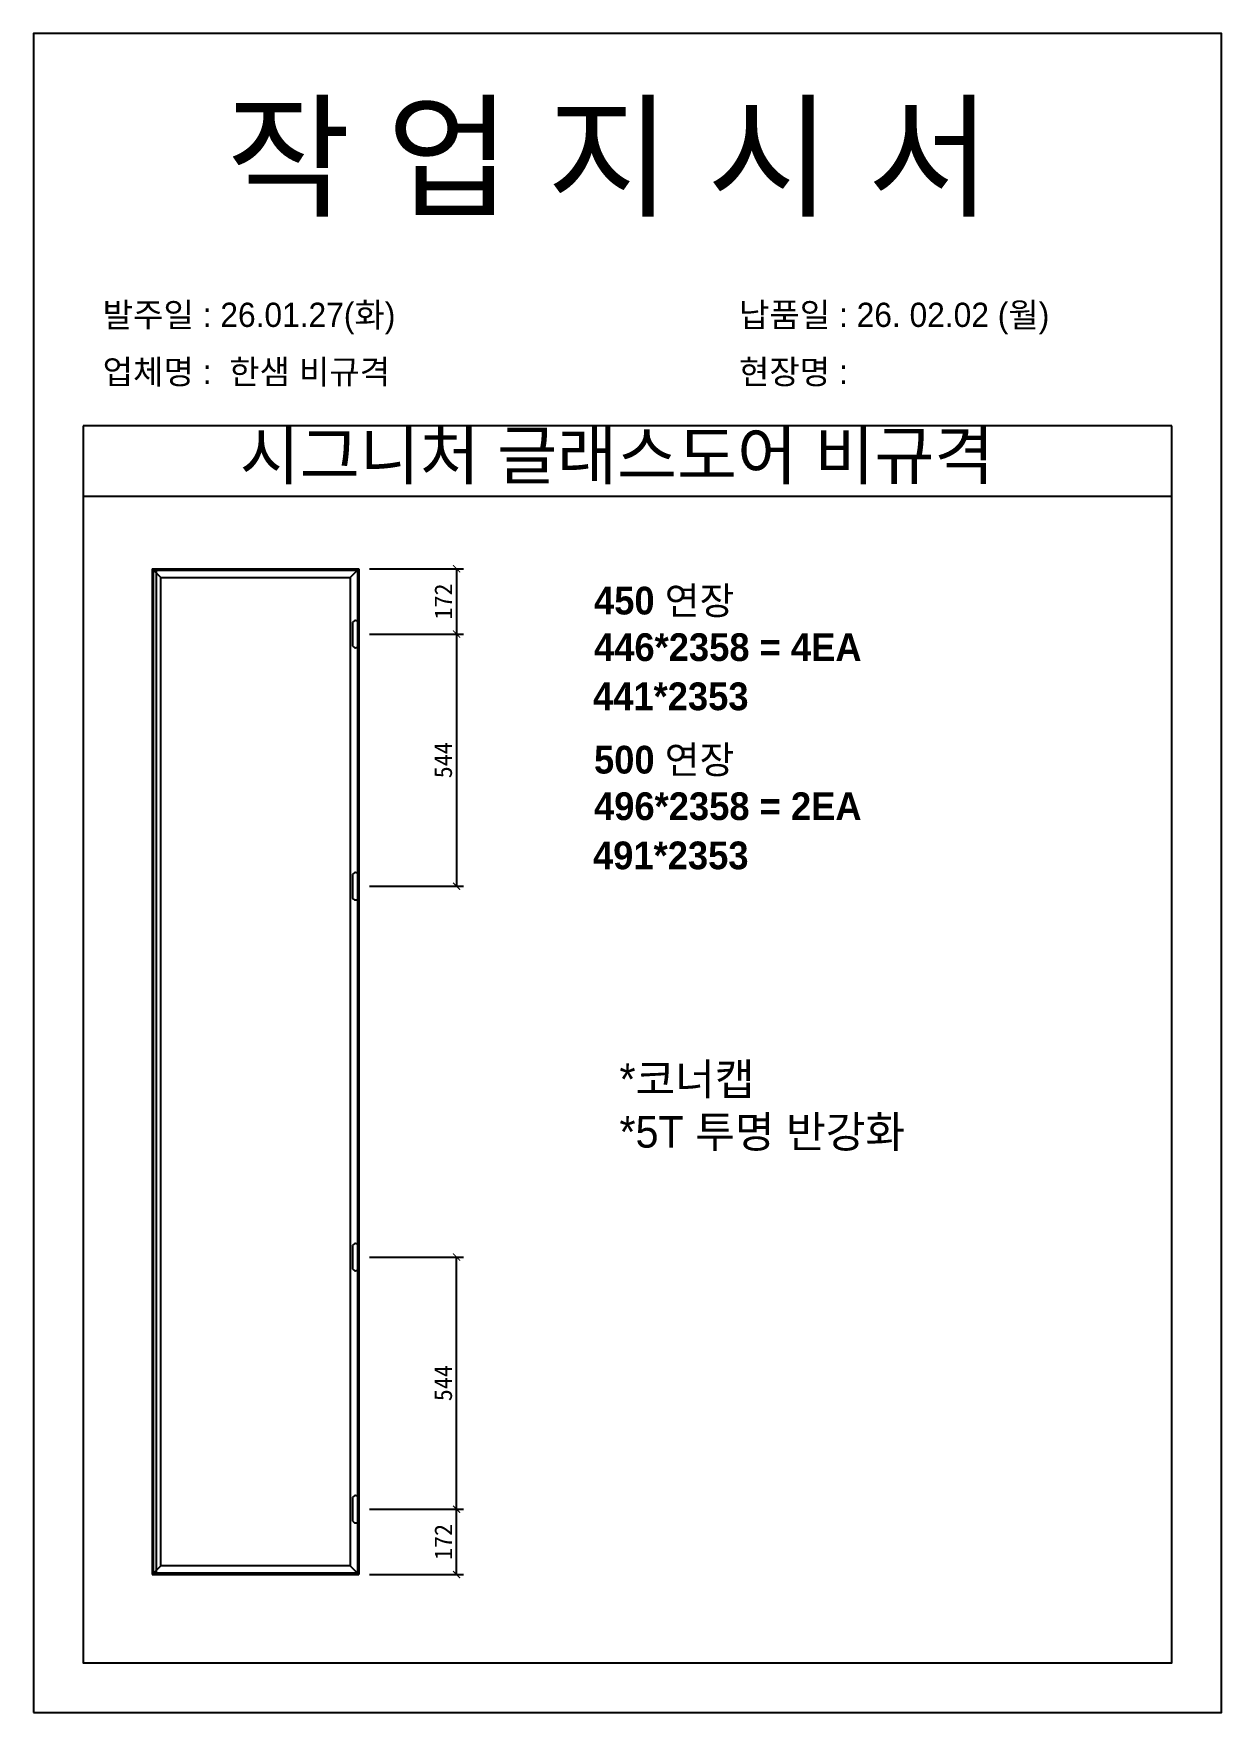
# Model space of a CAD drawing. Header units: millimetres. Extents: x -44117 to 256353, y -2095463 to 65325.
# Drawn here: x 110781 to 112461, y -664581 to -662205 of the extents above; entities that cross this region are included whole.
import ezdxf

# ---------------------------------------------------------------- set-up
doc = ezdxf.new("R2010")
doc.units = ezdxf.units.MM
doc.header["$LTSCALE"] = 10
doc.styles.add('MtX_Gulim', font='')
doc.styles.get('MtX_Gulim').set_extended_font_data('Gulim', bold=True)
doc.dimstyles.new('ISO-25', dxfattribs={"dimtxt": 2.5, "dimasz": 2.5, "dimexe": 1, "dimexo": 1, "dimtad": 1, "dimtxsty": 'Standard', "dimblk": 'ARCHTICK', "dimcen": 2.5, "dimadec": 0, "dimazin": 0, "dimtfac": 1, "dimtmove": 0, "dimatfit": 3, "dimfxl": 0, "dimarcsym": 0})

msp = doc.modelspace()

# ---------------------------------------------------------------- texts
at = {"linetype": 'Continuous', "style": 'MtX_Gulim'}
for s, height, p in [('450 연장', 39.271262, (111573.65765, -663026.96403)), ('446*2358 = 4EA', 39.2712622, (111573.65765, -663092.82596)), ('500 연장', 39.271262, (111573.65765, -663252.1005)), ('496*2358 = 2EA', 39.2712622, (111573.65765, -663317.96244))]:
    msp.add_text(s, height=height, dxfattribs=at).set_placement(p)
at = {"color": 242, "linetype": 'Continuous', "true_color": 0xcd2027, "style": 'MtX_Gulim'}
for s, p in [('441*2353', (111572.19572, -663162.42573)), ('491*2353', (111572.19572, -663387.5622))]:
    msp.add_text(s, height=39.271262, dxfattribs=at).set_placement(p)
at = {"attachment_point": 1}
for s, width, gutter_width, heights, insert, char_height in [('{\\fGulim|b0|i0|c129|p50;작 업 지 시 서}', 3307.3198183, 12.5, [-155.84554], (111053.83405, -662309.00871), 140), ('\\pt11;{\\fGulim|b0|i0|c129|p50;발주일 : 26.01.27(화)}', 3307.3198183, 12.5, [34.50412], (110878.6247, -662585.72913), 34.3), ('{\\fGulim|b0|i0|c129|p50;납품일 : 26. 02.02 (월)}', 3307.3198183, 12.5, [57.68947], (111778.60268, -662585.72913), 34.3), ('{\\fGulim|b0|i0|c129|p50;업체명 :  한샘 비규격}', 3307.3198183, 12.5, [36.11279], (110878.6247, -662666.38531), 34.3), ('{\\fGulim|b0|i0|c129|p50;현장명 : }', 3307.3198183, 12.5, [-38.2735], (111778.60268, -662666.38531), 34.3), ('{\\fGulim|b0|i0|c129|p50;시그니처 글래스도어 비규격}', 1597.0710432, 6.03612, [-75.34624], (111072.74952, -662767.79814), 67.6045736), ('{\\fGulim|b0|i0|c129|p50;*코너캡\\P*5T 투명 반강화}', 1055.7982644, 3.99038, [-126.38025], (111609.64927, -663662.33732), 44.6923083)]:
    msp.add_mtext_dynamic_manual_height_columns(s, width=width, gutter_width=gutter_width, heights=heights, dxfattribs=dict(at, insert=insert, char_height=char_height))

# ---------------------------------------------------------------- blocks, each defined once
blk = doc.blocks.new('_ArchTick')
at = {"color": 0, "linetype": 'ByBlock', "const_width": 0.15}
blk.add_lwpolyline([(-0.5, -0.5), (0.5, 0.5)], dxfattribs=at)
blk = doc.blocks.new('*D4643')
at = {"color": 0, "lineweight": -2}
for p, q in [((111256.1, -663054.8), (111389.3, -663054.8)), ((111379.3, -663054.8), (111379.3, -663411.7)), ((111256.1, -663411.7), (111389.3, -663411.7))]:
    blk.add_line(p, q, dxfattribs=at)
at = {"layer": 'Defpoints', "color": 0}
for p in [(111241.1, -663054.8), (111241.1, -663411.7), (111379.3, -663411.7)]:
    blk.add_point(p, dxfattribs=at)
at = {"color": 0, "lineweight": -2, "xscale": 10, "yscale": 10, "zscale": 10}
for p, rotation in [((111379.3, -663054.8), 90), ((111379.3, -663411.7), 270)]:
    blk.add_blockref('_ArchTick', p, dxfattribs=dict(at, rotation=rotation))
at = {"color": 0, "insert": (111360.5, -663233.3), "char_height": 25, "attachment_point": 5, "rotation": 90}
blk.add_mtext('544', dxfattribs=at)
blk = doc.blocks.new('*D4644')
at = {"color": 0, "lineweight": -2}
for p, q in [((111256.1, -662962.3), (111389.3, -662962.3)), ((111379.3, -662962.3), (111379.3, -663054.8)), ((111256.1, -663054.8), (111389.3, -663054.8))]:
    blk.add_line(p, q, dxfattribs=at)
at = {"layer": 'Defpoints', "color": 0}
for p in [(111241.1, -662962.3), (111241.1, -663054.8), (111379.3, -663054.8)]:
    blk.add_point(p, dxfattribs=at)
at = {"color": 0, "lineweight": -2, "xscale": 10, "yscale": 10, "zscale": 10}
for p, rotation in [((111379.3, -662962.3), 90), ((111379.3, -663054.8), 270)]:
    blk.add_blockref('_ArchTick', p, dxfattribs=dict(at, rotation=rotation))
at = {"color": 0, "insert": (111360.5, -663008.6), "char_height": 25, "attachment_point": 5, "rotation": 90}
blk.add_mtext('172', dxfattribs=at)
blk = doc.blocks.new('*D4645')
at = {"color": 0, "lineweight": -2}
for p, q in [((111256.1, -663936.5), (111389.3, -663936.5)), ((111379.3, -664293.3), (111379.3, -663936.5)), ((111256.1, -664293.3), (111389.3, -664293.3))]:
    blk.add_line(p, q, dxfattribs=at)
at = {"layer": 'Defpoints', "color": 0}
for p in [(111241.1, -663936.5), (111379.3, -663936.5), (111241.1, -664293.3)]:
    blk.add_point(p, dxfattribs=at)
at = {"color": 0, "lineweight": -2, "xscale": 10, "yscale": 10, "zscale": 10}
for p, rotation in [((111379.3, -663936.5), 90), ((111379.3, -664293.3), 270)]:
    blk.add_blockref('_ArchTick', p, dxfattribs=dict(at, rotation=rotation))
at = {"color": 0, "insert": (111360.5, -664114.9), "char_height": 25, "attachment_point": 5, "rotation": 90}
blk.add_mtext('544', dxfattribs=at)
blk = doc.blocks.new('*D4646')
at = {"color": 0, "lineweight": -2}
for p, q in [((111256.1, -664293.3), (111389.3, -664293.3)), ((111379.3, -664385.8), (111379.3, -664293.3)), ((111256.1, -664385.8), (111389.3, -664385.8))]:
    blk.add_line(p, q, dxfattribs=at)
at = {"layer": 'Defpoints', "color": 0}
for p in [(111241.1, -664293.3), (111379.3, -664293.3), (111241.1, -664385.8)]:
    blk.add_point(p, dxfattribs=at)
at = {"color": 0, "lineweight": -2, "xscale": 10, "yscale": 10, "zscale": 10}
for p, rotation in [((111379.3, -664293.3), 90), ((111379.3, -664385.8), 270)]:
    blk.add_blockref('_ArchTick', p, dxfattribs=dict(at, rotation=rotation))
at = {"color": 0, "insert": (111360.5, -664339.6), "char_height": 25, "attachment_point": 5, "rotation": 90}
blk.add_mtext('172', dxfattribs=at)

# ---------------------------------------------------------------- dimensions: what is measured, and where the dimension line sits
for base, p1, p2, text, picture, middle in [((111379.26247, -663054.8337), (111241.12379, -662962.33923), (111241.12379, -663054.8337), '172', '*D4644', (111360.51247, -663008.58646)), ((111379.26247, -663411.69178), (111241.12379, -663054.8337), (111241.12379, -663411.69178), '544', '*D4643', (111360.51247, -663233.26274)), ((111379.26247, -663936.48307), (111241.12379, -664293.34115), (111241.12379, -663936.48307), '544', '*D4645', (111360.51247, -664114.91211)), ((111379.26247, -664293.34115), (111241.12379, -664385.83562), (111241.12379, -664293.34115), '172', '*D4646', (111360.51247, -664339.58839))]:
    dim = msp.add_linear_dim(base=base, p1=p1, p2=p2, angle=90, text=text, dimstyle='ISO-25', override={"dimscale": 10, "dimasz": 1, "dimexo": 1.5})
    dim.commit()
    dim.dimension.update_dxf_attribs({"geometry": picture, "text_midpoint": middle})

# ---------------------------------------------------------------- linework, layer by layer
for p, q in [((112391.02745, -662760.01592), (110851.02745, -662760.01592)), ((112391.02745, -662860.01592), (110851.02745, -662860.01592)), ((110948.55264, -662962.33923), (110948.55264, -664385.83562)), ((110948.55264, -662962.33923), (111241.12379, -662962.33923)), ((110948.55264, -662962.33923), (110961.01644, -662974.80302)), ((110948.55264, -662962.33923), (110954.45655, -662962.33923)), ((110954.45655, -662962.33923), (110954.45655, -664385.83562)), ((111228.66, -662974.80302), (111241.12379, -662962.33923)), ((111241.12379, -662962.33923), (111241.12379, -664385.83562)), ((110961.01644, -664373.37183), (110948.55264, -664385.83562)), ((111228.66, -664373.37183), (111241.12379, -664385.83562)), ((110948.55264, -664385.83562), (111241.12379, -664385.83562))]:
    msp.add_line(p, q)
at = {"linetype": 'Continuous'}
for p, q in [((110961.01644, -664373.37183), (110961.01644, -662974.80302)), ((110961.01644, -662974.80302), (111228.66, -662974.80302)), ((111228.66, -662974.80302), (111228.66, -664373.37183)), ((111228.66, -664373.37183), (110961.01644, -664373.37183))]:
    msp.add_line(p, q, dxfattribs=at)
for points in [[(110781.02745, -664580.8462), (112461.02745, -664580.8462), (112461.02745, -662204.8462), (110781.02745, -662204.8462)], [(110950.52061, -662964.3072), (111239.15582, -662964.3072), (111239.15582, -664383.86765), (110950.52061, -664383.86765)]]:
    msp.add_lwpolyline(points, close=True)
msp.add_lwpolyline([(110851.02745, -662760.01592), (110851.02745, -664510.8462), (112391.02745, -664510.8462), (112391.02745, -662760.01592)])
for points in [[(111236.52138, -663074.16383), (111236.52138, -663074.16383, 0.4142135624), (111241.12379, -663069.56142), (111241.12379, -663040.10597, 0.4142135624), (111236.52138, -663035.50356), (111236.52138, -663035.50356, 0.4142135624), (111231.91896, -663040.10597), (111231.91896, -663069.56142, 0.4142135624)], [(111236.52138, -663431.02192), (111236.52138, -663431.02192, 0.4142135624), (111241.12379, -663426.4195), (111241.12379, -663396.96405, 0.4142135624), (111236.52138, -663392.36164), (111236.52138, -663392.36164, 0.4142135624), (111231.91896, -663396.96405), (111231.91896, -663426.4195, 0.4142135624)], [(111236.52138, -663955.81321), (111236.52138, -663955.81321, 0.4142135624), (111241.12379, -663951.2108), (111241.12379, -663921.75535, 0.4142135624), (111236.52138, -663917.15294), (111236.52138, -663917.15294, 0.4142135624), (111231.91896, -663921.75535), (111231.91896, -663951.2108, 0.4142135624)], [(111236.52138, -664312.67129), (111236.52138, -664312.67129, 0.4142135624), (111241.12379, -664308.06888), (111241.12379, -664278.61343, 0.4142135624), (111236.52138, -664274.01102), (111236.52138, -664274.01102, 0.4142135624), (111231.91896, -664278.61343), (111231.91896, -664308.06888, 0.4142135624)]]:
    msp.add_lwpolyline(points, format="xyb", close=True, dxfattribs=at)

msp.set_redraw_order([(e.dxf.handle, doc.entitydb.next_handle()) for e in msp.query("TEXT MTEXT ATTDEF DIMENSION ARC_DIMENSION")])  # texts and dimensions are drawn at this point

doc.saveas('drawing.dxf')
